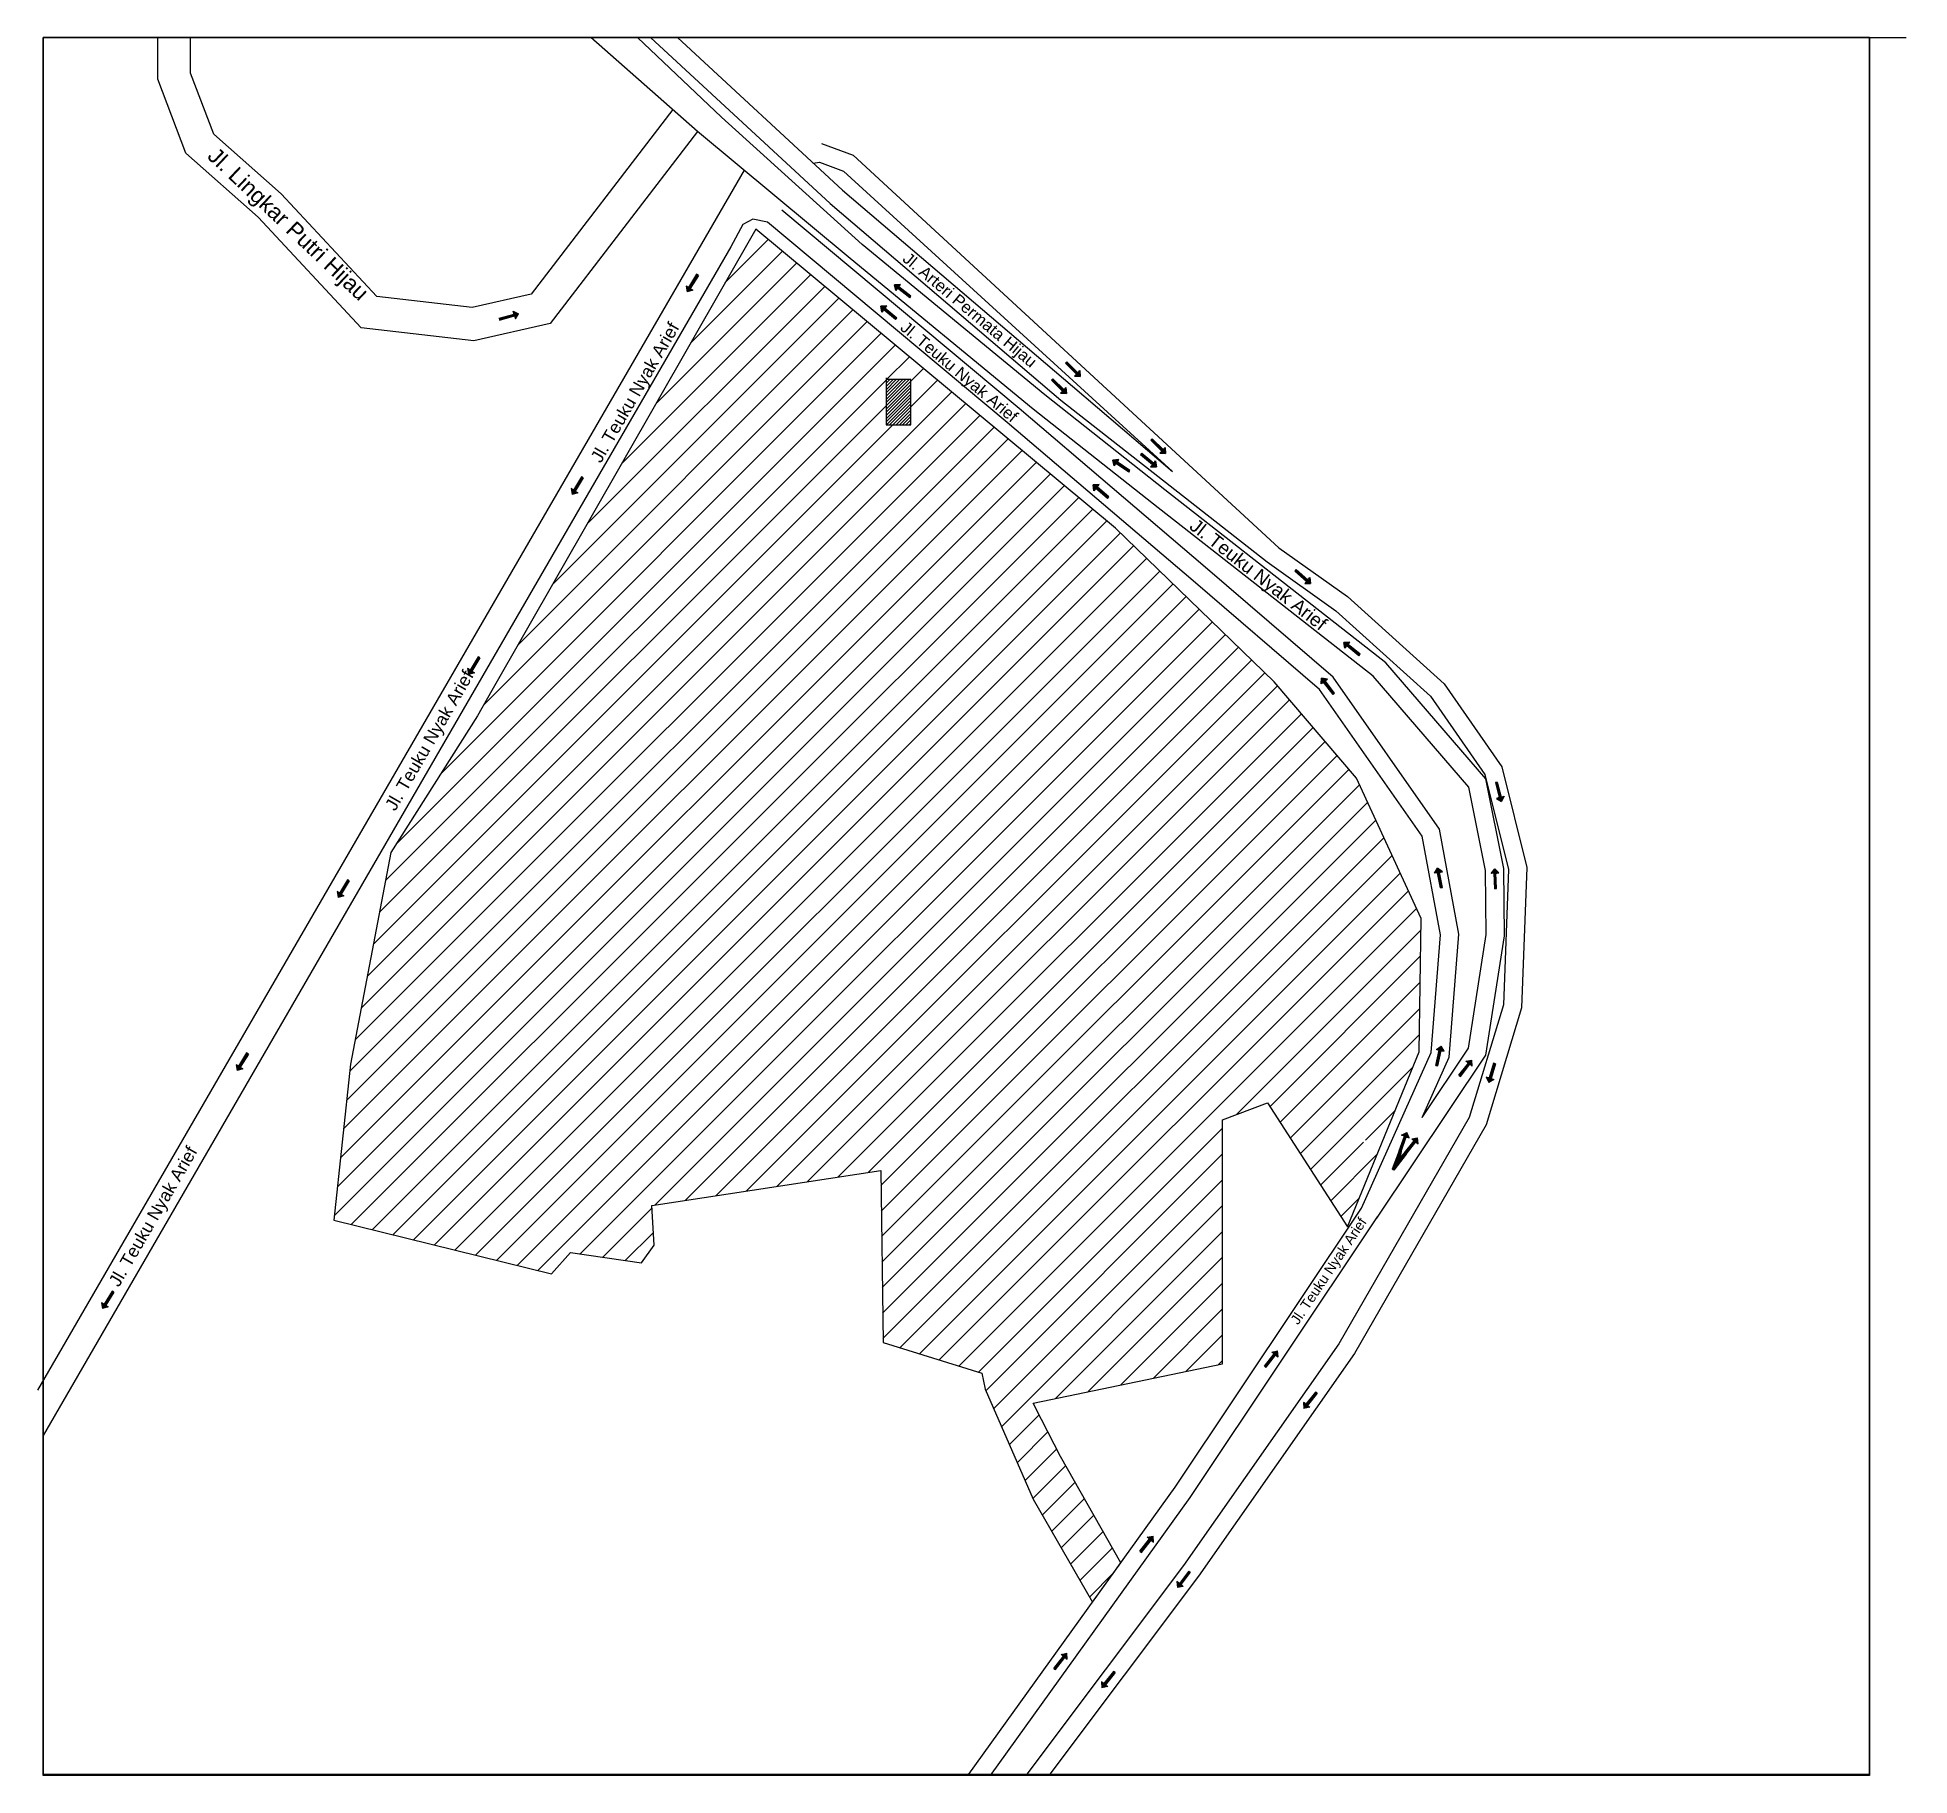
# Model space of a CAD drawing. Header units: millimetres. Extents: x -8570 to 76123, y -16593 to 13658.
# Drawn here: x -8570 to -3445, y 399 to 5159 of the extents above; entities that cross this region are included whole.
import ezdxf

# ---------------------------------------------------------------- set-up
doc = ezdxf.new("R2010")
doc.units = ezdxf.units.MM
doc.header["$MEASUREMENT"] = 0
doc.layers.add('Area Kawasan', color=10, linetype='Continuous')
doc.layers.add('Area TPS', color=2, linetype='Continuous')
doc.styles.get("Standard").update_dxf_attribs({"font": 'arial.ttf'})
picture_1 = doc.add_image_def('image1.png', size_in_pixel=(603, 574))

msp = doc.modelspace()

# ---------------------------------------------------------------- texts
at = {"color": 7, "true_color": 0xffffff}
for s, height, rotation, p in [('Jl. Lingkar Putri Hijau', 43.658, 316.6619, (-8108, 4830.1)), ('Jl. Arteri Permata Hijau', 32.097, 320.0804, (-6204.5, 4548.4)), ('Jl. Teuku Nyak Arief', 34.584, 59.9642, (-7028.1, 3991.1)), ('Jl. Teuku Nyak Arief', 32.097, 320.0804, (-6210.8, 4360)), ('Jl. Teuku Nyak Arief', 36.673, 321.9359, (-5419.3, 3815.1)), ('Jl. Teuku Nyak Arief', 34.584, 59.9642, (-7591.1, 3038.2)), ('Jl. Teuku Nyak Arief', 34.584, 59.9642, (-8347.5, 1734.9)), ('Jl. Teuku Nyak Arief', 27.277, 56.2524, (-5119.1, 1631.8))]:
    msp.add_text(s, height=height, rotation=rotation, dxfattribs=at).set_placement(p)
at = {"insert": (-3446.4, 4750.9), "char_height": 0.2, "attachment_point": 1}
msp.add_mtext_dynamic_manual_height_columns('{\\C242;\\c2564301;sadasdads}', width=1883.682, gutter_width=1, heights=[0], dxfattribs=at)

# ---------------------------------------------------------------- hatches: boundary and pattern name
h = msp.add_hatch()
h.set_pattern_fill('ANSI31', color=1, scale=400)
h.set_pattern_definition([(45, (-9336.32, 0), (-35.35534, 35.35534), [])])
h.paths.add_polyline_path([(-4959.4, 3130.1), (-5184.4, 3394.4), (-5618.6, 3815.3), (-6604.1, 4633.9), (-7326, 3370.4), (-7365.9, 3300.7), (-7602.6, 2927.3), (-7713.1, 2347.6), (-7759, 1919.8), (-7162.7, 1772.8), (-7111.1, 1831.8), (-6917.1, 1803.1), (-6882.2, 1851.5), (-6888.2, 1960.6), (-6261.6, 2056.3), (-6255.5, 1585.2), (-5985.4, 1501.2), (-5976.2, 1457.7), (-5844.8, 1156.2), (-5682.4, 874.1), (-5643.2, 928), (-5604.2, 982.4), (-5769.2, 1273.3), (-5821.4, 1374.1), (-5844.7, 1419.2), (-5325.8, 1527), (-5325.7, 2195), (-5203.3, 2241.1), (-4983.9, 1902), (-4787.3, 2380.8), (-4782.1, 2746.2)])
h.paths.add_polyline_path([(-4937.5, 2178.2), (-4926.6, 2166), (-4932, 2166), (-4934.7, 2166), (-4934.5, 2123.6), (-4940, 2123.5), (-4940.1, 2165.9), (-4940.7, 2165.9), (-4942.9, 2165.9), (-4948.3, 2165.9)], flags=16)
h.paths.add_polyline_path([(-6179.4, 4097.8), (-6247, 4097.8), (-6247, 4221.9), (-6179.4, 4221.9)], flags=16)
at = {"true_color": 0xffffff}
h = msp.add_hatch(color=7, dxfattribs=at)
h.dxf.hatch_style = 1
h.paths.add_polyline_path([(-6791.7, 4462), (-6776.1, 4466.8), (-6780.7, 4469.6), (-6782.6, 4470.7), (-6783.1, 4471), (-6761, 4507.3), (-6765.7, 4510.1), (-6787.7, 4473.8), (-6788.2, 4474.1), (-6790, 4475.2), (-6794.7, 4478.1)])
h = msp.add_hatch(color=7, dxfattribs=at)
h.dxf.hatch_style = 1
h.paths.add_polyline_path([(-6223.7, 4481.7), (-6220.7, 4465.6), (-6217.4, 4469.9), (-6216.1, 4471.6), (-6215.7, 4472), (-6182.3, 4445.9), (-6178.9, 4450.2), (-6212.4, 4476.3), (-6212, 4476.7), (-6210.7, 4478.4), (-6207.4, 4482.7)])
h = msp.add_hatch(color=7, dxfattribs=at)
h.dxf.hatch_style = 1
h.paths.add_polyline_path([(-7253.2, 4401.9), (-7267.9, 4409.1), (-7266.4, 4403.8), (-7265.8, 4401.8), (-7265.7, 4401.2), (-7306.6, 4389.9), (-7305.1, 4384.6), (-7264.2, 4396), (-7264.1, 4395.5), (-7263.5, 4393.4), (-7262.1, 4388.2)])
h = msp.add_hatch(color=7, dxfattribs=at)
h.dxf.hatch_style = 1
h.paths.add_polyline_path([(-6261.5, 4423), (-6258.9, 4406.8), (-6255.5, 4411), (-6254.1, 4412.7), (-6253.7, 4413.1), (-6220.9, 4386.3), (-6217.4, 4390.5), (-6250.3, 4417.3), (-6250, 4417.8), (-6248.6, 4419.4), (-6245.2, 4423.6)])
h = msp.add_hatch(color=7, dxfattribs=at)
h.dxf.hatch_style = 1
h.paths.add_polyline_path([(-5715.3, 4230.1), (-5716.3, 4246.4), (-5720.1, 4242.6), (-5721.6, 4241), (-5722, 4240.6), (-5752.1, 4270.5), (-5755.9, 4266.7), (-5725.8, 4236.8), (-5726.2, 4236.4), (-5727.8, 4234.9), (-5731.6, 4231)])
h = msp.add_hatch(color=7, dxfattribs=at)
h.dxf.hatch_style = 1
h.paths.add_polyline_path([(-5753.5, 4183.8), (-5754.6, 4200.1), (-5758.4, 4196.2), (-5759.9, 4194.7), (-5760.3, 4194.3), (-5790.4, 4224.2), (-5794.2, 4220.3), (-5764.1, 4190.4), (-5764.5, 4190.1), (-5766, 4188.5), (-5769.9, 4184.7)])
h = msp.add_hatch(color=7, dxfattribs=at)
h.dxf.hatch_style = 1
h.paths.add_polyline_path([(-5481.7, 4019.4), (-5482.7, 4035.8), (-5486.5, 4031.9), (-5488.1, 4030.4), (-5488.4, 4030), (-5518.5, 4059.8), (-5522.4, 4056), (-5492.3, 4026.1), (-5492.7, 4025.7), (-5494.2, 4024.2), (-5498, 4020.3)])
h = msp.add_hatch(color=7, dxfattribs=at)
h.dxf.hatch_style = 1
h.paths.add_polyline_path([(-5626.2, 4001.2), (-5622.3, 3985.4), (-5619.2, 3989.8), (-5618, 3991.6), (-5617.7, 3992.1), (-5582.7, 3968), (-5579.6, 3972.5), (-5614.6, 3996.6), (-5614.3, 3997), (-5613, 3998.8), (-5610, 4003.3)])
h = msp.add_hatch(color=7, dxfattribs=at)
h.dxf.hatch_style = 1
h.paths.add_polyline_path([(-5506.8, 3983.1), (-5509.1, 3999.3), (-5512.6, 3995.2), (-5514, 3993.5), (-5514.3, 3993.1), (-5546.8, 4020.4), (-5550.3, 4016.3), (-5517.8, 3988.9), (-5518.2, 3988.5), (-5519.6, 3986.9), (-5523.1, 3982.7)])
h = msp.add_hatch(color=7, dxfattribs=at)
h.dxf.hatch_style = 1
h.paths.add_polyline_path([(-7106.7, 3907.2), (-7091.1, 3912), (-7095.7, 3914.8), (-7097.6, 3915.9), (-7098.1, 3916.2), (-7076, 3952.4), (-7080.7, 3955.2), (-7102.7, 3919), (-7103.2, 3919.3), (-7105, 3920.4), (-7109.7, 3923.2)])
h = msp.add_hatch(color=7, dxfattribs=at)
h.dxf.hatch_style = 1
h.paths.add_polyline_path([(-5680.5, 3933.9), (-5678.1, 3917.7), (-5674.6, 3921.9), (-5673.2, 3923.6), (-5672.9, 3924), (-5640.5, 3896.6), (-5637, 3900.7), (-5669.4, 3928.1), (-5669, 3928.5), (-5667.6, 3930.2), (-5664.1, 3934.3)])
h = msp.add_hatch(color=7, dxfattribs=at)
h.dxf.hatch_style = 1
h.paths.add_polyline_path([(-5084.7, 3663.5), (-5086.8, 3679.7), (-5090.3, 3675.6), (-5091.8, 3673.9), (-5092.1, 3673.5), (-5124.1, 3701.4), (-5127.7, 3697.3), (-5095.7, 3669.4), (-5096, 3669), (-5097.5, 3667.4), (-5101, 3663.3)])
h = msp.add_hatch(color=7, dxfattribs=at)
h.dxf.hatch_style = 1
h.paths.add_polyline_path([(-4993.7, 3502.2), (-4990.9, 3486), (-4987.5, 3490.3), (-4986.2, 3492), (-4985.8, 3492.4), (-4952.8, 3465.8), (-4949.4, 3470), (-4982.4, 3496.6), (-4982.1, 3497), (-4980.7, 3498.7), (-4977.3, 3503)])
h = msp.add_hatch(color=7, dxfattribs=at)
h.dxf.hatch_style = 1
h.paths.add_polyline_path([(-7389.9, 3414.3), (-7374.2, 3419.1), (-7378.9, 3421.9), (-7380.7, 3423.1), (-7381.2, 3423.3), (-7359.2, 3459.6), (-7363.8, 3462.4), (-7385.8, 3426.2), (-7386.3, 3426.4), (-7388.2, 3427.6), (-7392.8, 3430.4)])
h = msp.add_hatch(color=7, dxfattribs=at)
h.dxf.hatch_style = 1
h.paths.add_polyline_path([(-5054.9, 3404.7), (-5055.9, 3388.3), (-5051.6, 3391.7), (-5049.9, 3393), (-5049.5, 3393.4), (-5023.4, 3359.9), (-5019.1, 3363.2), (-5045.2, 3396.7), (-5044.8, 3397), (-5043.1, 3398.4), (-5038.8, 3401.7)])
h = msp.add_hatch(color=7, dxfattribs=at)
h.dxf.hatch_style = 1
h.paths.add_polyline_path([(-4562.5, 3066.1), (-4555.1, 3080.7), (-4560.4, 3079.3), (-4562.5, 3078.8), (-4563, 3078.6), (-4573.8, 3119.6), (-4579, 3118.3), (-4568.3, 3077.2), (-4568.8, 3077.1), (-4570.9, 3076.5), (-4576.1, 3075.2)])
h = msp.add_hatch(color=7, dxfattribs=at)
h.dxf.hatch_style = 1
h.paths.add_polyline_path([(-4737, 2883.9), (-4745.4, 2869.9), (-4740, 2870.9), (-4737.9, 2871.3), (-4737.4, 2871.4), (-4729.5, 2829.7), (-4724.2, 2830.7), (-4732, 2872.4), (-4731.5, 2872.5), (-4729.4, 2872.9), (-4724, 2873.9)])
h = msp.add_hatch(color=7, dxfattribs=at)
h.dxf.hatch_style = 1
h.paths.add_polyline_path([(-4580.5, 2882.5), (-4590.9, 2869.8), (-4585.4, 2870.1), (-4583.3, 2870.2), (-4582.7, 2870.2), (-4580.9, 2827.8), (-4575.5, 2828), (-4577.3, 2870.4), (-4576.7, 2870.4), (-4574.6, 2870.5), (-4569.2, 2870.8)])
h = msp.add_hatch(color=7, dxfattribs=at)
h.dxf.hatch_style = 1
h.paths.add_polyline_path([(-7747.4, 2803.7), (-7731.8, 2808.5), (-7736.4, 2811.3), (-7738.3, 2812.4), (-7738.7, 2812.7), (-7716.7, 2848.9), (-7721.3, 2851.7), (-7743.4, 2815.5), (-7743.8, 2815.8), (-7745.7, 2816.9), (-7750.3, 2819.7)])
h = msp.add_hatch(color=7, dxfattribs=at)
h.dxf.hatch_style = 1
h.paths.add_polyline_path([(-8023.7, 2329.9), (-8008.1, 2334.7), (-8012.7, 2337.5), (-8014.6, 2338.6), (-8015.1, 2338.9), (-7993, 2375.1), (-7997.7, 2377.9), (-8019.7, 2341.7), (-8020.2, 2342), (-8022, 2343.1), (-8026.7, 2345.9)])
h = msp.add_hatch(color=7, dxfattribs=at)
h.dxf.hatch_style = 1
h.paths.add_polyline_path([(-4727.5, 2396.8), (-4740.6, 2387.2), (-4735.3, 2386), (-4733.2, 2385.6), (-4732.7, 2385.4), (-4741.6, 2344), (-4736.3, 2342.8), (-4727.4, 2384.3), (-4726.8, 2384.2), (-4724.7, 2383.7), (-4719.4, 2382.6)])
h = msp.add_hatch(color=7, dxfattribs=at)
h.dxf.hatch_style = 1
h.paths.add_polyline_path([(-4643.4, 2358.3), (-4659.5, 2355.4), (-4655.2, 2352), (-4653.5, 2350.7), (-4653, 2350.4), (-4679.2, 2317), (-4674.9, 2313.6), (-4648.8, 2347), (-4648.3, 2346.7), (-4646.6, 2345.3), (-4642.4, 2342)])
h = msp.add_hatch(color=7, dxfattribs=at)
h.dxf.hatch_style = 1
h.paths.add_polyline_path([(-4596.9, 2297.1), (-4583, 2305.6), (-4588.2, 2307.2), (-4590.3, 2307.8), (-4590.8, 2308), (-4578.5, 2348.5), (-4583.7, 2350.1), (-4596, 2309.5), (-4596.5, 2309.7), (-4598.6, 2310.3), (-4603.8, 2311.9)])
h = msp.add_hatch(color=7, dxfattribs=at)
h.dxf.hatch_style = 1
h.paths.add_polyline_path([(-4821.3, 2160.4), (-4835.6, 2152.5), (-4830.5, 2150.7), (-4828.4, 2150), (-4827.9, 2149.8), (-4842.2, 2109.8), (-4837.1, 2108), (-4822.8, 2148), (-4822.3, 2147.8), (-4820.3, 2147), (-4815.1, 2145.2)])
h = msp.add_hatch(color=256)
h.dxf.hatch_style = 1
h.paths.add_polyline_path([(-4823.4, 2100.9), (-4827.7, 2104.3), (-4839.6, 2092.1), (-4837.1, 2108), (-4842.2, 2109.8), (-4861.5, 2059.8), (-4856.7, 2057.2)])
h = msp.add_hatch(color=7, dxfattribs=at)
h.dxf.hatch_style = 1
h.paths.add_polyline_path([(-4791.8, 2145.6), (-4807.9, 2142.7), (-4803.7, 2139.4), (-4802, 2138), (-4801.5, 2137.7), (-4827.7, 2104.3), (-4823.4, 2100.9), (-4797.2, 2134.3), (-4796.8, 2134), (-4795.1, 2132.7), (-4790.8, 2129.3)])
h = msp.add_hatch(color=7, dxfattribs=at)
h.dxf.hatch_style = 1
h.paths.add_polyline_path([(-8392.1, 1677.9), (-8376.5, 1682.7), (-8381.2, 1685.5), (-8383, 1686.6), (-8383.5, 1686.9), (-8361.4, 1723.1), (-8366.1, 1725.9), (-8388.1, 1689.7), (-8388.6, 1690), (-8390.4, 1691.1), (-8395.1, 1693.9)])
h = msp.add_hatch(color=7, dxfattribs=at)
h.dxf.hatch_style = 1
h.paths.add_polyline_path([(-5175.2, 1561.9), (-5191.2, 1559), (-5187, 1555.6), (-5185.3, 1554.3), (-5184.8, 1553.9), (-5211, 1520.6), (-5206.7, 1517.2), (-5180.6, 1550.6), (-5180.1, 1550.3), (-5178.4, 1548.9), (-5174.1, 1545.6)])
h = msp.add_hatch(color=7, dxfattribs=at)
h.dxf.hatch_style = 1
h.paths.add_polyline_path([(-5103.2, 1404.8), (-5087.1, 1407.7), (-5091.4, 1411), (-5093.1, 1412.4), (-5093.5, 1412.7), (-5067.3, 1446.1), (-5071.6, 1449.4), (-5097.8, 1416.1), (-5098.2, 1416.4), (-5099.9, 1417.7), (-5104.2, 1421.1)])
h = msp.add_hatch(color=7, dxfattribs=at)
h.dxf.hatch_style = 1
h.paths.add_polyline_path([(-5516.2, 1055.1), (-5532.2, 1052.2), (-5528, 1048.8), (-5526.3, 1047.5), (-5525.8, 1047.2), (-5552, 1013.8), (-5547.7, 1010.4), (-5521.6, 1043.8), (-5521.1, 1043.5), (-5519.4, 1042.1), (-5515.1, 1038.8)])
h = msp.add_hatch(color=7, dxfattribs=at)
h.dxf.hatch_style = 1
h.paths.add_polyline_path([(-5449.5, 914.1), (-5450.7, 930.4), (-5446.4, 927.2), (-5444.6, 925.8), (-5444.2, 925.5), (-5418.5, 959.2), (-5414.2, 955.9), (-5439.9, 922.2), (-5439.5, 921.9), (-5437.7, 920.6), (-5433.4, 917.3)])
h = msp.add_hatch(color=7, dxfattribs=at)
h.dxf.hatch_style = 1
h.paths.add_polyline_path([(-5752.2, 734), (-5768.2, 731), (-5764, 727.7), (-5762.3, 726.4), (-5761.8, 726), (-5788, 692.6), (-5783.7, 689.3), (-5757.6, 722.7), (-5757.1, 722.3), (-5755.4, 721), (-5751.1, 717.6)])
h = msp.add_hatch(color=7, dxfattribs=at)
h.dxf.hatch_style = 1
h.paths.add_polyline_path([(-5656, 639.8), (-5639.9, 642.7), (-5644.1, 646), (-5645.9, 647.4), (-5646.3, 647.7), (-5620.1, 681.1), (-5624.4, 684.4), (-5650.6, 651.1), (-5651, 651.4), (-5652.7, 652.7), (-5657, 656.1)])
at = {"layer": 'Area TPS'}
h = msp.add_hatch(dxfattribs=at)
h.set_pattern_fill('ANSI31', color=256, scale=50)
h.set_pattern_definition([(45, (-9336.318, 0), (-4.4194174, 4.4194174), [])])
h.paths.add_polyline_path([(-6179.4, 4221.9), (-6247, 4221.9), (-6247, 4097.8), (-6179.4, 4097.8)])

# ---------------------------------------------------------------- linework, layer by layer
for points in [[(-8554.5, 402.9), (-3554.5, 402.9), (-3554.5, 5158.8)], [(-3554.5, 4988.7), (-3554.5, 5158.8), (-8554.5, 5158.8), (-8554.5, 4988.7)], [(-8554.5, 5158.8), (-8554.5, 402.9)], [(-3554.5, 402.9), (-3554.5, 5158.8)], [(-3554.5, 4988.7), (-3554.5, 5158.8)], [(-3554.5, 5158.8), (-3454.5, 5158.8)], [(-4842.2, 2109.8), (-4861.5, 2059.8)], [(-4837.1, 2108), (-4839.6, 2092.1), (-4827.7, 2104.3)], [(-4823.4, 2100.9), (-4856.7, 2057.2), (-4861.5, 2059.8)]]:
    msp.add_lwpolyline(points)
at = {"color": 7, "true_color": 0xffffff}
for points in [[(-6763.4, 4901.6), (-7167, 4375.1), (-7375.8, 4328.1), (-7684.1, 4363.8), (-7966.2, 4666.2), (-8163.9, 4841.6), (-8241, 5044.4), (-8241, 5158.8)], [(-6831.1, 4961.2), (-7218.6, 4455.8), (-7380.6, 4419.3), (-7640.9, 4449.4), (-7903.3, 4730.7), (-8087.6, 4894.2), (-8151, 5061), (-8151, 5158.8)], [(-4779.7, 2201), (-4652.9, 2390.8), (-4604.2, 2702.3), (-4606, 2877.6), (-4651.3, 3106), (-4913.8, 3410.1), (-5514.6, 3880.6), (-5844.3, 4141.2), (-6345.7, 4553.9), (-6763.4, 4901.6), (-7055.6, 5158.8)], [(-4903.8, 1925.2), (-4605.2, 2372.2), (-4554.2, 2698.7), (-4556.1, 2882.8), (-4604.8, 3128.7), (-4879.1, 3446.5), (-5483.7, 3919.9), (-5812.9, 4180.2), (-6313, 4591.8), (-6697.7, 4940.4), (-6927.7, 5158.8)], [(-6891.8, 5158.8), (-6399.9, 4703.6), (-6015.6, 4376.1), (-5768.6, 4165.6), (-5203.6, 3722.6)], [(-6818.2, 5158.8), (-6366.7, 4741), (-5983.1, 4414.1), (-5736.9, 4204.3), (-5462.5, 3969.9)], [(-6423.6, 4868.1), (-6336.9, 4836.2), (-5172, 3761.5), (-4984.2, 3627.9), (-4719.1, 3388.6), (-4561.1, 3161.9), (-4492.7, 2885.4), (-4507.4, 2501.9), (-4604.1, 2181.5), (-4965.1, 1554.8), (-5392.2, 945.2), (-5798.9, 402.9)], [(-6635.6, 4795.2), (-8570.5, 1454.8)], [(-6446.4, 4814.7), (-6429.3, 4817), (-6363.5, 4792.7), (-5462.5, 3969.9)], [(-4779.7, 2201), (-4705.8, 2366.3), (-4678.9, 2703.7), (-4732.4, 2991.1), (-5022.8, 3406.6), (-5373.5, 3708.5), (-5882.9, 4142.5), (-6532.3, 4685.9)], [(-6020.1, 402.9), (-5455.6, 1189.4), (-4945.4, 1953), (-4755, 2378.8), (-4729.3, 2701.1), (-4779.6, 2971.3), (-5060.1, 3372.8), (-5406, 3670.5), (-5915.2, 4104.3), (-6571.3, 4653.2), (-6612.1, 4660.8), (-6639, 4646.8), (-6672.3, 4585.6), (-8554.5, 1330.2)], [(-6787.7, 4473.8), (-6788.2, 4474.1), (-6790, 4475.2), (-6794.7, 4478.1)], [(-6794.7, 4478.1), (-6791.7, 4462)], [(-6776.1, 4466.8), (-6791.7, 4462)], [(-6765.7, 4510.1), (-6787.7, 4473.8)], [(-6761, 4507.3), (-6783.1, 4471)], [(-6783.1, 4471), (-6782.6, 4470.7), (-6780.7, 4469.6), (-6776.1, 4466.8)], [(-6761, 4507.3), (-6765.7, 4510.1)], [(-6207.4, 4482.7), (-6223.7, 4481.7)], [(-6220.7, 4465.6), (-6223.7, 4481.7)], [(-6215.7, 4472), (-6216.1, 4471.6), (-6217.4, 4469.9), (-6220.7, 4465.6)], [(-6182.3, 4445.9), (-6215.7, 4472)], [(-6212.4, 4476.3), (-6212, 4476.7), (-6210.7, 4478.4), (-6207.4, 4482.7)], [(-6178.9, 4450.2), (-6212.4, 4476.3)], [(-7265.7, 4401.2), (-7265.8, 4401.8), (-7266.4, 4403.8), (-7267.9, 4409.1)], [(-7267.9, 4409.1), (-7253.2, 4401.9)], [(-6245.2, 4423.6), (-6261.5, 4423)], [(-6258.9, 4406.8), (-6261.5, 4423)], [(-6253.7, 4413.1), (-6254.1, 4412.7), (-6255.5, 4411), (-6258.9, 4406.8)], [(-6220.9, 4386.3), (-6253.7, 4413.1)], [(-6250.3, 4417.3), (-6250, 4417.8), (-6248.6, 4419.4), (-6245.2, 4423.6)], [(-6217.4, 4390.5), (-6250.3, 4417.3)], [(-6182.3, 4445.9), (-6178.9, 4450.2)], [(-7306.6, 4389.9), (-7265.7, 4401.2)], [(-7306.6, 4389.9), (-7305.1, 4384.6)], [(-7305.1, 4384.6), (-7264.2, 4396)], [(-7264.2, 4396), (-7264.1, 4395.5), (-7263.5, 4393.4), (-7262.1, 4388.2)], [(-7262.1, 4388.2), (-7253.2, 4401.9)], [(-6220.9, 4386.3), (-6217.4, 4390.5)], [(-5752.1, 4270.5), (-5755.9, 4266.7)], [(-5755.9, 4266.7), (-5725.8, 4236.8)], [(-5752.1, 4270.5), (-5722, 4240.6)], [(-5790.4, 4224.2), (-5794.2, 4220.3)], [(-5794.2, 4220.3), (-5764.1, 4190.4)], [(-5790.4, 4224.2), (-5760.3, 4194.3)], [(-5725.8, 4236.8), (-5726.2, 4236.4), (-5727.8, 4234.9), (-5731.6, 4231)], [(-5731.6, 4231), (-5715.3, 4230.1)], [(-5722, 4240.6), (-5721.6, 4241), (-5720.1, 4242.6), (-5716.3, 4246.4)], [(-5716.3, 4246.4), (-5715.3, 4230.1)], [(-5764.1, 4190.4), (-5764.5, 4190.1), (-5766, 4188.5), (-5769.9, 4184.7)], [(-5769.9, 4184.7), (-5753.5, 4183.8)], [(-5760.3, 4194.3), (-5759.9, 4194.7), (-5758.4, 4196.2), (-5754.6, 4200.1)], [(-5754.6, 4200.1), (-5753.5, 4183.8)], [(-5518.5, 4059.8), (-5522.4, 4056)], [(-5522.4, 4056), (-5492.3, 4026.1)], [(-5518.5, 4059.8), (-5488.4, 4030)], [(-5610, 4003.3), (-5626.2, 4001.2)], [(-5622.3, 3985.4), (-5626.2, 4001.2)], [(-5614.6, 3996.6), (-5614.3, 3997), (-5613, 3998.8), (-5610, 4003.3)], [(-5546.8, 4020.4), (-5550.3, 4016.3)], [(-5550.3, 4016.3), (-5517.8, 3988.9)], [(-5546.8, 4020.4), (-5514.3, 3993.1)], [(-5514.3, 3993.1), (-5514, 3993.5), (-5512.6, 3995.2), (-5509.1, 3999.3)], [(-5509.1, 3999.3), (-5506.8, 3983.1)], [(-5492.3, 4026.1), (-5492.7, 4025.7), (-5494.2, 4024.2), (-5498, 4020.3)], [(-5498, 4020.3), (-5481.7, 4019.4)], [(-5488.4, 4030), (-5488.1, 4030.4), (-5486.5, 4031.9), (-5482.7, 4035.8)], [(-5482.7, 4035.8), (-5481.7, 4019.4)], [(-7080.7, 3955.2), (-7102.7, 3919)], [(-7076, 3952.4), (-7098.1, 3916.2)], [(-7076, 3952.4), (-7080.7, 3955.2)], [(-5617.7, 3992.1), (-5618, 3991.6), (-5619.2, 3989.8), (-5622.3, 3985.4)], [(-5582.7, 3968), (-5617.7, 3992.1)], [(-5579.6, 3972.5), (-5614.6, 3996.6)], [(-5582.7, 3968), (-5579.6, 3972.5)], [(-5517.8, 3988.9), (-5518.2, 3988.5), (-5519.6, 3986.9), (-5523.1, 3982.7)], [(-5523.1, 3982.7), (-5506.8, 3983.1)], [(-7102.7, 3919), (-7103.2, 3919.3), (-7105, 3920.4), (-7109.7, 3923.2)], [(-7109.7, 3923.2), (-7106.7, 3907.2)], [(-7091.1, 3912), (-7106.7, 3907.2)], [(-7098.1, 3916.2), (-7097.6, 3915.9), (-7095.7, 3914.8), (-7091.1, 3912)], [(-5664.1, 3934.3), (-5680.5, 3933.9)], [(-5678.1, 3917.7), (-5680.5, 3933.9)], [(-5672.9, 3924), (-5673.2, 3923.6), (-5674.6, 3921.9), (-5678.1, 3917.7)], [(-5640.5, 3896.6), (-5672.9, 3924)], [(-5669.4, 3928.1), (-5669, 3928.5), (-5667.6, 3930.2), (-5664.1, 3934.3)], [(-5637, 3900.7), (-5669.4, 3928.1)], [(-5640.5, 3896.6), (-5637, 3900.7)], [(-5203.6, 3722.6), (-5015.5, 3588.8), (-4756.8, 3355.3), (-4607.4, 3140.9), (-4542.9, 2880.2), (-4557.1, 2510.2), (-4650.3, 2201.4), (-5007.3, 1581.7), (-5432.7, 974.5), (-5861.4, 402.9)], [(-5124.1, 3701.4), (-5127.7, 3697.3)], [(-5127.7, 3697.3), (-5095.7, 3669.4)], [(-5124.1, 3701.4), (-5092.1, 3673.5)], [(-5095.7, 3669.4), (-5096, 3669), (-5097.5, 3667.4), (-5101, 3663.3)], [(-5101, 3663.3), (-5084.7, 3663.5)], [(-5092.1, 3673.5), (-5091.8, 3673.9), (-5090.3, 3675.6), (-5086.8, 3679.7)], [(-5086.8, 3679.7), (-5084.7, 3663.5)], [(-4977.3, 3503), (-4993.7, 3502.2)], [(-4990.9, 3486), (-4993.7, 3502.2)], [(-4985.8, 3492.4), (-4986.2, 3492), (-4987.5, 3490.3), (-4990.9, 3486)], [(-4952.8, 3465.8), (-4985.8, 3492.4)], [(-4982.4, 3496.6), (-4982.1, 3497), (-4980.7, 3498.7), (-4977.3, 3503)], [(-4949.4, 3470), (-4982.4, 3496.6)], [(-7363.8, 3462.4), (-7385.8, 3426.2)], [(-7359.2, 3459.6), (-7381.2, 3423.3)], [(-7359.2, 3459.6), (-7363.8, 3462.4)], [(-4952.8, 3465.8), (-4949.4, 3470)], [(-7385.8, 3426.2), (-7386.3, 3426.4), (-7388.2, 3427.6), (-7392.8, 3430.4)], [(-7392.8, 3430.4), (-7389.9, 3414.3)], [(-7374.2, 3419.1), (-7389.9, 3414.3)], [(-7381.2, 3423.3), (-7380.7, 3423.1), (-7378.9, 3421.9), (-7374.2, 3419.1)], [(-5055.9, 3388.3), (-5054.9, 3404.7)], [(-5049.5, 3393.4), (-5049.9, 3393), (-5051.6, 3391.7), (-5055.9, 3388.3)], [(-5038.8, 3401.7), (-5054.9, 3404.7)], [(-5023.4, 3359.9), (-5049.5, 3393.4)], [(-5045.2, 3396.7), (-5044.8, 3397), (-5043.1, 3398.4), (-5038.8, 3401.7)], [(-5019.1, 3363.2), (-5045.2, 3396.7)], [(-5023.4, 3359.9), (-5019.1, 3363.2)], [(-4573.8, 3119.6), (-4579, 3118.3)], [(-4579, 3118.3), (-4568.3, 3077.2)], [(-4568.3, 3077.2), (-4568.8, 3077.1), (-4570.9, 3076.5), (-4576.1, 3075.2)], [(-4573.8, 3119.6), (-4563, 3078.6)], [(-4563, 3078.6), (-4562.5, 3078.8), (-4560.4, 3079.3), (-4555.1, 3080.7)], [(-4555.1, 3080.7), (-4562.5, 3066.1)], [(-4576.1, 3075.2), (-4562.5, 3066.1)], [(-4745.4, 2869.9), (-4737, 2883.9)], [(-4737.4, 2871.4), (-4737.9, 2871.3), (-4740, 2870.9), (-4745.4, 2869.9)], [(-4729.5, 2829.7), (-4737.4, 2871.4)], [(-4724, 2873.9), (-4737, 2883.9)], [(-4732, 2872.4), (-4731.5, 2872.5), (-4729.4, 2872.9), (-4724, 2873.9)], [(-4724.2, 2830.7), (-4732, 2872.4)], [(-4590.9, 2869.8), (-4580.5, 2882.5)], [(-4569.2, 2870.8), (-4580.5, 2882.5)], [(-4577.3, 2870.4), (-4576.7, 2870.4), (-4574.6, 2870.5), (-4569.2, 2870.8)], [(-4575.5, 2828), (-4577.3, 2870.4)], [(-7743.4, 2815.5), (-7743.8, 2815.8), (-7745.7, 2816.9), (-7750.3, 2819.7)], [(-7750.3, 2819.7), (-7747.4, 2803.7)], [(-7721.3, 2851.7), (-7743.4, 2815.5)], [(-7716.7, 2848.9), (-7738.7, 2812.7)], [(-7716.7, 2848.9), (-7721.3, 2851.7)], [(-4729.5, 2829.7), (-4724.2, 2830.7)], [(-4582.7, 2870.2), (-4583.3, 2870.2), (-4585.4, 2870.1), (-4590.9, 2869.8)], [(-4580.9, 2827.8), (-4582.7, 2870.2)], [(-4580.9, 2827.8), (-4575.5, 2828)], [(-7731.8, 2808.5), (-7747.4, 2803.7)], [(-7738.7, 2812.7), (-7738.3, 2812.4), (-7736.4, 2811.3), (-7731.8, 2808.5)], [(-7997.7, 2377.9), (-8019.7, 2341.7)], [(-7993, 2375.1), (-8015.1, 2338.9)], [(-7993, 2375.1), (-7997.7, 2377.9)], [(-4741.6, 2344), (-4732.7, 2385.4)], [(-4740.6, 2387.2), (-4727.5, 2396.8)], [(-4732.7, 2385.4), (-4733.2, 2385.6), (-4735.3, 2386), (-4740.6, 2387.2)], [(-4736.3, 2342.8), (-4727.4, 2384.3)], [(-4719.4, 2382.6), (-4727.5, 2396.8)], [(-4727.4, 2384.3), (-4726.8, 2384.2), (-4724.7, 2383.7), (-4719.4, 2382.6)], [(-4659.5, 2355.4), (-4643.4, 2358.3)], [(-4642.4, 2342), (-4643.4, 2358.3)], [(-8019.7, 2341.7), (-8020.2, 2342), (-8022, 2343.1), (-8026.7, 2345.9)], [(-8026.7, 2345.9), (-8023.7, 2329.9)], [(-8008.1, 2334.7), (-8023.7, 2329.9)], [(-8015.1, 2338.9), (-8014.6, 2338.6), (-8012.7, 2337.5), (-8008.1, 2334.7)], [(-4741.6, 2344), (-4736.3, 2342.8)], [(-4679.2, 2317), (-4653, 2350.4)], [(-4679.2, 2317), (-4674.9, 2313.6)], [(-4674.9, 2313.6), (-4648.8, 2347)], [(-4653, 2350.4), (-4653.5, 2350.7), (-4655.2, 2352), (-4659.5, 2355.4)], [(-4648.8, 2347), (-4648.3, 2346.7), (-4646.6, 2345.3), (-4642.4, 2342)], [(-4596, 2309.5), (-4596.5, 2309.7), (-4598.6, 2310.3), (-4603.8, 2311.9)], [(-4603.8, 2311.9), (-4596.9, 2297.1)], [(-4583.7, 2350.1), (-4596, 2309.5)], [(-4578.5, 2348.5), (-4590.8, 2308)], [(-4590.8, 2308), (-4590.3, 2307.8), (-4588.2, 2307.2), (-4583, 2305.6)], [(-4578.5, 2348.5), (-4583.7, 2350.1)], [(-4583, 2305.6), (-4596.9, 2297.1)], [(-4835.6, 2152.5), (-4821.3, 2160.4)], [(-4815.1, 2145.2), (-4821.3, 2160.4)], [(-4842.2, 2109.8), (-4827.9, 2149.8)], [(-4842.2, 2109.8), (-4837.1, 2108)], [(-4837.1, 2108), (-4822.8, 2148)], [(-4827.9, 2149.8), (-4828.4, 2150), (-4830.5, 2150.7), (-4835.6, 2152.5)], [(-4827.7, 2104.3), (-4801.5, 2137.7)], [(-4827.7, 2104.3), (-4823.4, 2100.9)], [(-4823.4, 2100.9), (-4797.2, 2134.3)], [(-4822.8, 2148), (-4822.3, 2147.8), (-4820.3, 2147), (-4815.1, 2145.2)], [(-4807.9, 2142.7), (-4791.8, 2145.6)], [(-4801.5, 2137.7), (-4802, 2138), (-4803.7, 2139.4), (-4807.9, 2142.7)], [(-4797.2, 2134.3), (-4796.8, 2134), (-4795.1, 2132.7), (-4790.8, 2129.3)], [(-4790.8, 2129.3), (-4791.8, 2145.6)], [(-5961.2, 399.3), (-5414.5, 1160.9), (-4901.5, 1928.8)], [(-8388.1, 1689.7), (-8388.6, 1690), (-8390.4, 1691.1), (-8395.1, 1693.9)], [(-8395.1, 1693.9), (-8392.1, 1677.9)], [(-8366.1, 1725.9), (-8388.1, 1689.7)], [(-8361.4, 1723.1), (-8383.5, 1686.9)], [(-8361.4, 1723.1), (-8366.1, 1725.9)], [(-8376.5, 1682.7), (-8392.1, 1677.9)], [(-8383.5, 1686.9), (-8383, 1686.6), (-8381.2, 1685.5), (-8376.5, 1682.7)], [(-5211, 1520.6), (-5184.8, 1553.9)], [(-5206.7, 1517.2), (-5180.6, 1550.6)], [(-5191.2, 1559), (-5175.2, 1561.9)], [(-5184.8, 1553.9), (-5185.3, 1554.3), (-5187, 1555.6), (-5191.2, 1559)], [(-5180.6, 1550.6), (-5180.1, 1550.3), (-5178.4, 1548.9), (-5174.1, 1545.6)], [(-5174.1, 1545.6), (-5175.2, 1561.9)], [(-5211, 1520.6), (-5206.7, 1517.2)], [(-5071.6, 1449.4), (-5097.8, 1416.1)], [(-5067.3, 1446.1), (-5093.5, 1412.7)], [(-5067.3, 1446.1), (-5071.6, 1449.4)], [(-5097.8, 1416.1), (-5098.2, 1416.4), (-5099.9, 1417.7), (-5104.2, 1421.1)], [(-5104.2, 1421.1), (-5103.2, 1404.8)], [(-5087.1, 1407.7), (-5103.2, 1404.8)], [(-5093.5, 1412.7), (-5093.1, 1412.4), (-5091.4, 1411), (-5087.1, 1407.7)], [(-5552, 1013.8), (-5525.8, 1047.2)], [(-5547.7, 1010.4), (-5521.6, 1043.8)], [(-5532.2, 1052.2), (-5516.2, 1055.1)], [(-5525.8, 1047.2), (-5526.3, 1047.5), (-5528, 1048.8), (-5532.2, 1052.2)], [(-5521.6, 1043.8), (-5521.1, 1043.5), (-5519.4, 1042.1), (-5515.1, 1038.8)], [(-5515.1, 1038.8), (-5516.2, 1055.1)], [(-5552, 1013.8), (-5547.7, 1010.4)], [(-5444.2, 925.5), (-5444.6, 925.8), (-5446.4, 927.2), (-5450.7, 930.4)], [(-5450.7, 930.4), (-5449.5, 914.1)], [(-5418.5, 959.2), (-5444.2, 925.5)], [(-5414.2, 955.9), (-5439.9, 922.2)], [(-5418.5, 959.2), (-5414.2, 955.9)], [(-5433.4, 917.3), (-5449.5, 914.1)], [(-5439.9, 922.2), (-5439.5, 921.9), (-5437.7, 920.6), (-5433.4, 917.3)], [(-5788, 692.6), (-5761.8, 726)], [(-5783.7, 689.3), (-5757.6, 722.7)], [(-5768.2, 731), (-5752.2, 734)], [(-5761.8, 726), (-5762.3, 726.4), (-5764, 727.7), (-5768.2, 731)], [(-5757.6, 722.7), (-5757.1, 722.3), (-5755.4, 721), (-5751.1, 717.6)], [(-5751.1, 717.6), (-5752.2, 734)], [(-5788, 692.6), (-5783.7, 689.3)], [(-5624.4, 684.4), (-5650.6, 651.1)], [(-5620.1, 681.1), (-5646.3, 647.7)], [(-5620.1, 681.1), (-5624.4, 684.4)], [(-5650.6, 651.1), (-5651, 651.4), (-5652.7, 652.7), (-5657, 656.1)], [(-5657, 656.1), (-5656, 639.8)], [(-5639.9, 642.7), (-5656, 639.8)], [(-5646.3, 647.7), (-5645.9, 647.4), (-5644.1, 646), (-5639.9, 642.7)]]:
    msp.add_lwpolyline(points, dxfattribs=at)
at = {"layer": 'Area Kawasan'}
msp.add_lwpolyline([(-5976.2, 1457.7), (-5844.8, 1156.2), (-5682.4, 874.1), (-5604, 982), (-5769.2, 1273.3), (-5821.4, 1374.1), (-5844.7, 1419.2), (-5325.8, 1527), (-5325.7, 2195), (-5203.3, 2241.1), (-4983.9, 1902), (-4787.3, 2380.8), (-4782.1, 2746.2), (-4959.4, 3130.1), (-5184.4, 3394.4), (-5618.6, 3815.3), (-6604.1, 4633.9), (-7326, 3370.4), (-7365.9, 3300.7), (-7602.6, 2927.3), (-7713.1, 2347.6), (-7759, 1919.8), (-7162.7, 1772.8), (-7111.1, 1831.8), (-6917.1, 1803.1), (-6882.2, 1851.5), (-6888.2, 1960.6), (-6261.6, 2056.3), (-6255.5, 1585.2), (-5985.4, 1501.2), (-5976.2, 1457.7)], dxfattribs=at)
at = {"layer": 'Area TPS'}
msp.add_lwpolyline([(-6247, 4226.6), (-6247, 4097.8), (-6179.4, 4097.8), (-6179.4, 4221.9), (-6247, 4221.9)], dxfattribs=at)

msp.set_redraw_order([(e.dxf.handle, doc.entitydb.next_handle()) for e in msp.query("TEXT MTEXT ATTDEF DIMENSION ARC_DIMENSION")])  # texts and dimensions are drawn at this point

# ---------------------------------------------------------------- pictures from other files: only their frames are drawn
image = msp.add_image(picture_1, insert=(-8554.5, 399.3), size_in_units=(5000, 4759.5))
image.dxf.flags = 7

doc.saveas('drawing.dxf')
